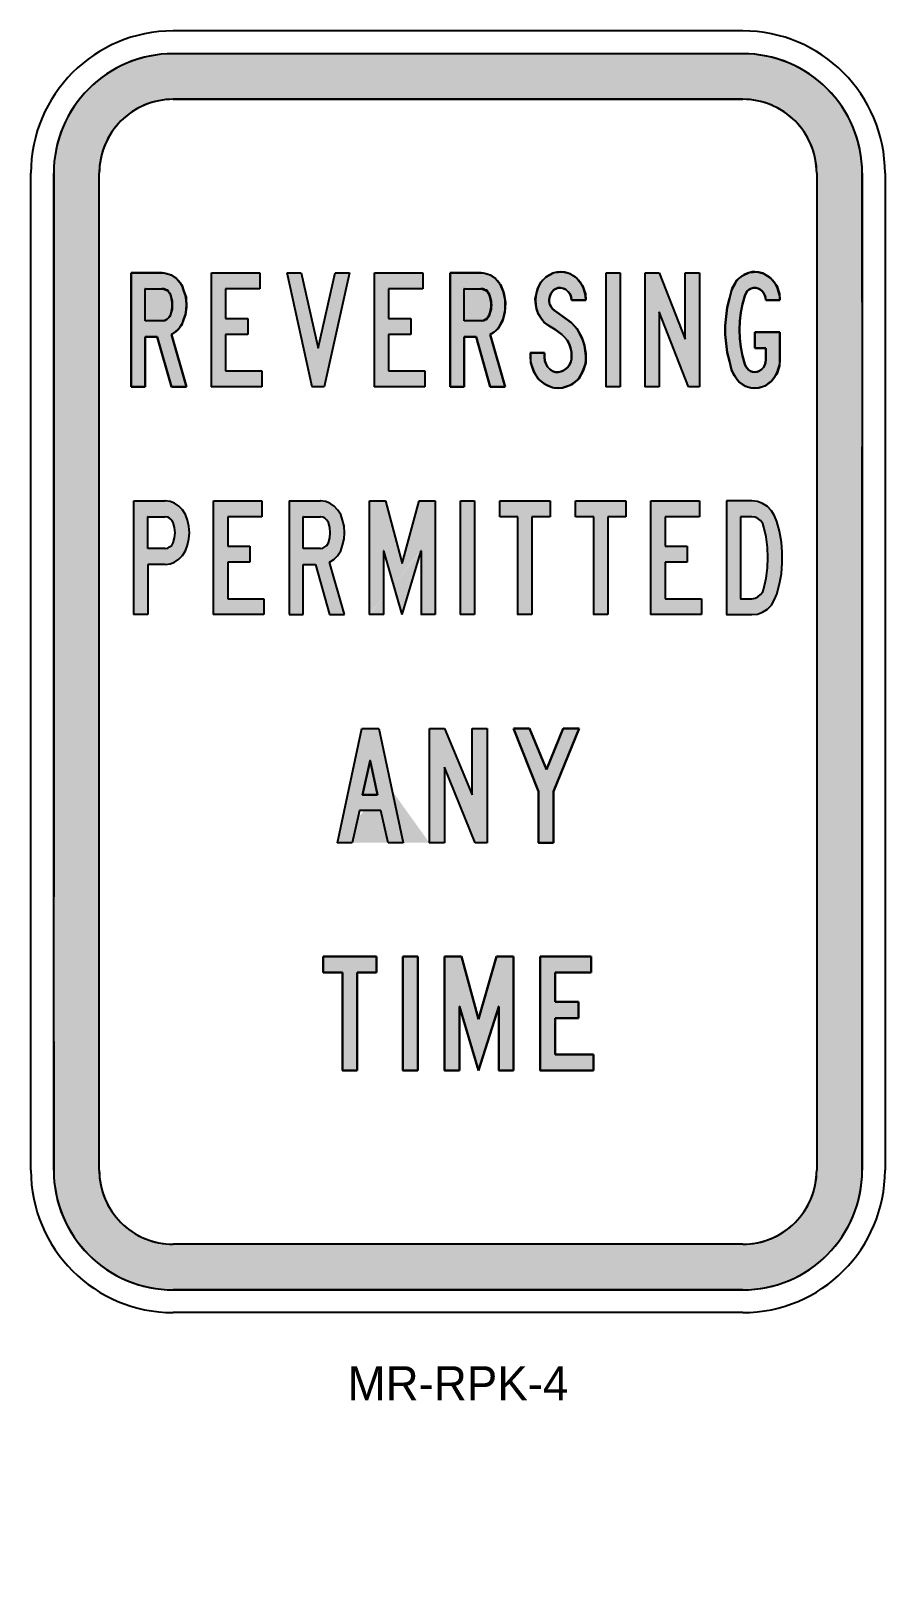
# Model space of a CAD drawing. Extents: x 215 to 290, y 119 to 255.
import ezdxf

# ---------------------------------------------------------------- set-up
doc = ezdxf.new("R2010")
doc.units = 0
doc.header["$MEASUREMENT"] = 0
doc.linetypes.add('CENTERX2', pattern=[101.6, 63.5, -12.7, 12.7, -12.7])
doc.layers.get('0').update_dxf_attribs({"linetype": 'CONTINUOUS'})
doc.layers.get('DEFPOINTS').update_dxf_attribs({"linetype": 'CONTINUOUS'})
doc.layers.add('L35', color=3, linetype='CONTINUOUS')
doc.layers.add('T25', color=1, linetype='CONTINUOUS')

msp = doc.modelspace()

# ---------------------------------------------------------------- texts
at = {"color": 1, "linetype": 'BYBLOCK', "insert": (252.98, 136.17), "char_height": 3, "attachment_point": 5}
msp.add_mtext('MR-RPK-4', dxfattribs=at)

# ---------------------------------------------------------------- hatches: boundary and pattern name
at = {"layer": 'T25', "linetype": 'CENTERX2'}
h = msp.add_hatch(color=256, dxfattribs=at)
h.paths.add_polyline_path([(217.48, 154.87, 0.414214), (227.98, 144.37), (277.98, 144.37, 0.414214), (288.48, 154.87), (288.48, 242.37, 0.414214), (277.98, 252.87), (227.98, 252.87, 0.414214), (217.48, 242.37)])
h.paths.add_polyline_path([(221.48, 242.37, -0.414214), (227.98, 248.87), (277.98, 248.87, -0.414214), (284.48, 242.37), (284.48, 154.87, -0.414214), (277.98, 148.37), (227.98, 148.37, -0.414214), (221.48, 154.87)], flags=16)
h.paths.add_polyline_path([(224.28, 233.63), (226.98, 233.63), (227.16, 233.63), (227.8, 233.46), (228.27, 233.13), (228.72, 232.59), (228.92, 232.04), (229.1, 231.49), (229.14, 230.61), (229.05, 229.99), (228.92, 229.6), (228.7, 229.02), (228.27, 228.51), (227.81, 228.21), (229.13, 223.63), (227.81, 223.63), (226.57, 228.03), (225.51, 228.03), (225.51, 223.63), (224.28, 223.63)], flags=0)
h.paths.add_polyline_path([(224.28, 233.63), (227.16, 233.63), (227.8, 233.46), (228.27, 233.13), (228.72, 232.59), (228.92, 232.04), (229.1, 231.49), (229.14, 230.61), (229.05, 229.99), (228.92, 229.6), (228.7, 229.02), (228.27, 228.51), (227.81, 228.21), (229.13, 223.63), (227.81, 223.63), (226.57, 228.03), (225.51, 228.03), (225.51, 223.63), (224.28, 223.63)], flags=0)
h.paths.add_polyline_path([(225.51, 229.41), (225.51, 232.22), (227.27, 232.22), (227.69, 231.86), (227.89, 231.16), (227.89, 230.46), (227.69, 229.81), (227.36, 229.48), (227, 229.41)], flags=0)
h.paths.add_polyline_path([(227.23, 232.18), (227.48, 232.14), (227.55, 232.02), (227.23, 232.18), (227, 232.22), (227.15, 232.22)], flags=0)
h.paths.add_polyline_path([(231.34, 233.63), (235.58, 233.63), (235.58, 232.22), (232.58, 232.22), (232.58, 229.62), (234.52, 229.62), (234.52, 228.21), (232.58, 228.21), (232.58, 225.03), (235.76, 225.03), (235.76, 223.63), (231.34, 223.63)], flags=0)
h.paths.add_polyline_path([(237.98, 233.63), (239.2, 233.63), (240.7, 227.02), (242.21, 233.63), (243.45, 233.63), (241.24, 223.63), (240.17, 223.63)], flags=0)
h.paths.add_polyline_path([(245.64, 233.63), (249.9, 233.63), (249.9, 232.22), (246.88, 232.22), (246.88, 229.62), (248.83, 229.62), (248.83, 228.21), (246.88, 228.21), (246.88, 225.03), (250.06, 225.03), (250.06, 223.63), (245.64, 223.63)], flags=0)
h.paths.add_polyline_path([(252.28, 233.63), (255, 233.63), (255.19, 233.63), (255.81, 233.45), (256.27, 233.13), (256.7, 232.61), (257.02, 231.87), (257.14, 231.02), (257.1, 230.18), (256.91, 229.45), (256.51, 228.75), (256.1, 228.4), (255.81, 228.21), (257.13, 223.63), (255.81, 223.63), (254.57, 228.03), (253.52, 228.03), (253.52, 223.63), (252.28, 223.63)], flags=0)
h.paths.add_polyline_path([(252.28, 233.63), (255.19, 233.63), (255.81, 233.45), (256.27, 233.13), (256.7, 232.61), (257.02, 231.87), (257.14, 231.02), (257.1, 230.18), (256.91, 229.45), (256.51, 228.75), (256.1, 228.4), (255.81, 228.21), (257.13, 223.63), (255.81, 223.63), (254.57, 228.03), (253.52, 228.03), (253.52, 223.63), (252.28, 223.63)], flags=0)
h.paths.add_polyline_path([(253.52, 229.41), (253.52, 232.22), (255.27, 232.22), (255.69, 231.86), (255.89, 231.16), (255.89, 230.46), (255.69, 229.81), (255.29, 229.41)], flags=0)
h.paths.add_polyline_path([(255.53, 229.6), (255.79, 230.04), (255.92, 230.82), (255.79, 231.62), (255.55, 232.02), (255.23, 232.18), (255.02, 232.22), (255.15, 232.22), (255.23, 232.18), (255.48, 232.13), (255.79, 231.62), (255.92, 230.82), (255.79, 230.04)], flags=0)
h.paths.add_polyline_path([(259.34, 226.62), (260.58, 226.62), (260.58, 226.23), (260.6, 225.92), (260.71, 225.63), (260.85, 225.38), (261.06, 225.18), (261.29, 225.01), (261.55, 224.93), (261.82, 224.93), (262.05, 224.97), (262.26, 225.05), (262.46, 225.2), (262.63, 225.36), (262.77, 225.57), (262.88, 225.82), (262.94, 226.06), (262.96, 226.33), (262.94, 226.68), (262.86, 227.06), (262.73, 227.41), (262.57, 227.72), (262.34, 227.99), (262.09, 228.21), (261.51, 228.65), (260.93, 229.02), (260.53, 229.31), (260.05, 229.98), (259.88, 230.47), (259.82, 230.84), (259.77, 231.35), (259.95, 232.24), (260.27, 232.81), (260.69, 233.26), (261, 233.44), (261.44, 233.68), (262.2, 233.72), (262.79, 233.58), (263.41, 233.18), (263.92, 232.53), (264.17, 231.78), (264.2, 231.23), (262.96, 231.23), (262.92, 231.5), (262.82, 231.75), (262.67, 231.97), (262.46, 232.16), (262.24, 232.26), (261.99, 232.33), (261.78, 232.31), (261.58, 232.24), (261.39, 232.14), (261.24, 231.97), (261.12, 231.79), (261.04, 231.56), (261, 231.31), (261, 231.09), (261.06, 230.86), (261.16, 230.65), (261.29, 230.47), (261.47, 230.32), (262.61, 229.52), (262.96, 229.25), (263.41, 228.74), (263.85, 227.97), (264.08, 227.26), (264.2, 226.55), (264.2, 225.73), (263.97, 225.04), (263.58, 224.34), (262.95, 223.82), (262.51, 223.65), (262.06, 223.51), (261.28, 223.55), (260.6, 223.85), (260.06, 224.31), (259.64, 224.95), (259.37, 225.75), (259.34, 226.33)], flags=0)
h.paths.add_polyline_path([(244.54, 193.63), (246.02, 193.63), (248.17, 183.62), (246.86, 183.62), (246.22, 186.44), (244.34, 186.44), (243.7, 183.62), (242.39, 183.62)], flags=0)
h.paths.add_polyline_path([(245.28, 190.84), (245.92, 187.82), (245.89, 187.82), (244.61, 187.82)], flags=0)
h.paths.add_polyline_path([(250.49, 193.63), (251.8, 193.63), (254.22, 187.82), (254.22, 193.63), (255.53, 193.63), (255.53, 183.62), (254.49, 183.62), (251.8, 190.24), (251.8, 183.62), (250.49, 183.62)], flags=0)
h.paths.add_polyline_path([(265.98, 233.63), (267.22, 233.63), (267.22, 223.63), (265.98, 223.63)], flags=0)
h.paths.add_polyline_path([(269.41, 233.63), (270.65, 233.63), (272.94, 227.82), (272.94, 233.63), (274.18, 233.63), (274.18, 223.63), (273.21, 223.63), (270.65, 230.22), (270.65, 223.63), (269.41, 223.63)], flags=0)
h.paths.add_polyline_path([(257.85, 193.63), (259.26, 193.63), (260.74, 190.04), (262.21, 193.63), (263.63, 193.63), (261.37, 188.12), (261.37, 183.62), (260.06, 183.62), (260.06, 188.12)], flags=0)
h.paths.add_polyline_path([(278.73, 233.69), (278.81, 233.71), (279.04, 233.71)], flags=0)
h.paths.add_polyline_path([(276.45, 228.23), (276.45, 229.02), (276.52, 229.8), (276.62, 230.59), (276.81, 231.38), (277.06, 232.29), (277.48, 232.99), (277.98, 233.41), (278.55, 233.68), (279.24, 233.72), (279.82, 233.59), (280.46, 233.18), (280.97, 232.53), (281.22, 231.78), (281.25, 231.23), (280.01, 231.23), (279.99, 231.46), (279.93, 231.66), (279.82, 231.87), (279.7, 232.04), (279.53, 232.18), (279.33, 232.26), (279.14, 232.33), (278.93, 232.33), (278.73, 232.26), (278.54, 232.16), (278.38, 232.02), (278.25, 231.83), (278.17, 231.62), (277.96, 230.9), (277.82, 230.14), (277.74, 229.39), (277.71, 228.63), (277.74, 227.86), (277.82, 227.1), (277.96, 226.35), (278.17, 225.63), (278.25, 225.42), (278.36, 225.26), (278.5, 225.11), (278.67, 225.01), (278.85, 224.95), (279.04, 224.93), (279.26, 224.95), (279.47, 225.03), (279.66, 225.18), (279.8, 225.34), (279.93, 225.55), (279.99, 225.78), (280.01, 226.02), (280.01, 227.02), (279.04, 227.02), (279.04, 228.42), (281.25, 228.42), (281.25, 226.02), (281.22, 225.48), (280.97, 224.75), (280.52, 224.13), (279.92, 223.7), (279.27, 223.51), (279.04, 223.52), (278.81, 223.52), (278.24, 223.67), (277.65, 224.07), (277.23, 224.63), (277.01, 225.11), (276.81, 225.88), (276.62, 226.64), (276.52, 227.43)], flags=0)
h.paths.add_polyline_path([(241.15, 173.64), (245.82, 173.64), (245.82, 172.23), (244.14, 172.23), (244.14, 163.63), (242.83, 163.63), (242.83, 172.23), (241.15, 172.23)], flags=0)
h.paths.add_polyline_path([(248.14, 173.64), (249.45, 173.64), (249.45, 163.63), (248.14, 163.63)], flags=0)
h.paths.add_polyline_path([(251.8, 173.64), (253.28, 173.64), (254.79, 168.13), (256.37, 173.64), (257.85, 173.64), (257.85, 163.63), (256.57, 163.63), (256.57, 169.24), (254.79, 163.63), (253.11, 169.24), (253.11, 163.63), (251.8, 163.63)], flags=0)
h.paths.add_polyline_path([(260.2, 173.64), (264.67, 173.64), (264.67, 172.23), (261.51, 172.23), (261.51, 169.64), (263.56, 169.64), (263.56, 168.23), (261.51, 168.23), (261.51, 165.04), (264.87, 165.04), (264.87, 163.63), (260.2, 163.63)], flags=0)
h = msp.add_hatch(color=256, dxfattribs=at)
edge = h.paths.add_edge_path(flags=16)
edge.add_arc((227.98, 242.37), 6.5, 90, 180, ccw=False)
edge.add_line((227.98, 248.87), (277.98, 248.87))
edge.add_arc((277.98, 242.37), 6.5, 0, 90, ccw=False)
edge.add_line((284.48, 242.37), (284.48, 154.87))
edge.add_arc((277.98, 154.87), 6.5, -90, 0, ccw=False)
edge.add_line((277.98, 148.37), (227.98, 148.37))
edge.add_arc((227.98, 154.87), 6.5, 180, 270, ccw=False)
edge.add_line((221.48, 154.87), (221.48, 242.37))
edge = h.paths.add_edge_path()
edge.add_arc((277.98, 242.37), 10.5, 360, 450)
edge.add_line((277.98, 252.87), (227.98, 252.87))
edge.add_arc((227.98, 242.37), 10.5, 90, 180)
edge.add_line((217.48, 242.37), (217.48, 154.87))
edge.add_arc((227.98, 154.87), 10.5, 180, 270)
edge.add_line((227.98, 144.37), (277.98, 144.37))
edge.add_arc((277.98, 154.87), 10.5, 270, 360)
edge.add_line((288.48, 154.87), (288.48, 242.37))
h = msp.add_hatch(color=256, dxfattribs=at)
h.paths.add_polyline_path([(227.81, 228.21), (228.1, 228.4), (228.37, 228.63), (228.59, 228.9), (228.78, 229.23), (228.92, 229.6), (229.05, 229.99), (229.11, 230.4), (229.13, 230.82), (229.11, 231.23), (229.05, 231.64), (228.92, 232.04), (228.78, 232.43), (228.61, 232.72), (228.41, 232.97), (228.18, 233.19), (227.91, 233.38), (227.62, 233.5), (227.31, 233.59), (227, 233.63), (226.98, 233.63), (224.28, 233.63), (224.28, 223.63), (225.51, 223.63), (225.51, 228.03), (226.57, 228.03), (227.81, 223.63), (229.13, 223.63)])
h.paths.add_polyline_path([(227, 229.41), (225.51, 229.41), (225.51, 232.22), (227, 232.22), (227.23, 232.18), (227.44, 232.08), (227.6, 231.93), (227.73, 231.73), (227.83, 231.38), (227.89, 231), (227.89, 230.63), (227.83, 230.26), (227.73, 229.93), (227.6, 229.72), (227.44, 229.56), (227.23, 229.45)], flags=16)
h = msp.add_hatch(color=256, dxfattribs=at)
h.paths.add_polyline_path([(250.06, 223.63), (245.64, 223.63), (245.64, 233.63), (249.9, 233.63), (249.9, 232.22), (246.88, 232.22), (246.88, 229.62), (248.83, 229.62), (248.83, 228.21), (246.88, 228.21), (246.88, 225.03), (250.06, 225.03)])
h.paths.add_polyline_path([(241.24, 223.63), (240.17, 223.63), (237.98, 233.63), (239.2, 233.63), (240.7, 227.02), (242.21, 233.63), (243.45, 233.63)])
h.paths.add_polyline_path([(235.76, 223.63), (231.34, 223.63), (231.34, 233.63), (235.58, 233.63), (235.58, 232.22), (232.58, 232.22), (232.58, 229.62), (234.52, 229.62), (234.52, 228.21), (232.58, 228.21), (232.58, 225.03), (235.76, 225.03)])
h.paths.add_polyline_path([(270.65, 223.63), (269.41, 223.63), (269.41, 233.63), (270.65, 233.63), (272.94, 227.82), (272.94, 233.63), (274.18, 233.63), (274.18, 223.63), (273.21, 223.63), (270.65, 230.22)])
h.paths.add_polyline_path([(267.22, 223.63), (265.98, 223.63), (265.98, 233.63), (267.22, 233.63)])
edge = h.paths.add_edge_path()
edge.add_line((245.64, 223.63), (245.62, 223.63))
edge.add_line((240.17, 223.63), (240.15, 223.63))
edge.add_line((231.34, 223.63), (231.32, 223.63))
edge.add_line((269.41, 223.63), (269.39, 223.63))
edge.add_line((265.98, 223.63), (265.96, 223.63))
h = msp.add_hatch(color=256, dxfattribs=at)
h.paths.add_polyline_path([(256.37, 228.63), (256.6, 228.9), (256.78, 229.23), (256.95, 229.6), (257.05, 229.99), (257.11, 230.4), (257.13, 230.82), (257.11, 231.23), (257.05, 231.64), (256.95, 232.04), (256.78, 232.43), (256.62, 232.72), (256.41, 232.97), (256.18, 233.19), (255.91, 233.38), (255.62, 233.5), (255.33, 233.59), (255.02, 233.63), (255, 233.63), (252.28, 233.63), (252.28, 223.63), (253.52, 223.63), (253.52, 228.03), (254.57, 228.03), (255.81, 223.63), (257.13, 223.63), (255.81, 228.21), (256.1, 228.4)])
h.paths.add_polyline_path([(255.23, 229.45), (255.02, 229.41), (253.52, 229.41), (253.52, 232.22), (255.02, 232.22), (255.23, 232.18), (255.44, 232.08), (255.6, 231.93), (255.73, 231.73), (255.83, 231.38), (255.89, 231), (255.89, 230.63), (255.83, 230.26), (255.73, 229.93), (255.6, 229.72), (255.44, 229.56)], flags=16)
for points in [[(261.47, 230.32), (261.29, 230.47), (261.16, 230.65), (261.06, 230.86), (261, 231.09), (261, 231.31), (261.04, 231.56), (261.12, 231.79), (261.24, 231.97), (261.39, 232.14), (261.58, 232.24), (261.78, 232.31), (261.99, 232.33), (262.24, 232.26), (262.46, 232.16), (262.67, 231.97), (262.82, 231.75), (262.92, 231.5), (262.96, 231.23), (264.2, 231.23), (264.18, 231.6), (264.1, 232), (263.97, 232.37), (263.79, 232.7), (263.56, 232.99), (263.29, 233.26), (263, 233.44), (262.67, 233.61), (262.34, 233.69), (261.99, 233.71), (261.66, 233.69), (261.31, 233.61), (261, 233.44), (260.69, 233.26), (260.44, 232.99), (260.21, 232.7), (260.03, 232.37), (259.9, 232), (259.82, 231.6), (259.78, 231.23), (259.82, 230.84), (259.88, 230.47), (260, 230.11), (260.19, 229.78), (260.4, 229.49), (260.65, 229.23), (260.93, 229.02), (261.51, 228.65), (262.09, 228.21), (262.34, 227.99), (262.57, 227.72), (262.73, 227.41), (262.86, 227.06), (262.94, 226.68), (262.96, 226.33), (262.94, 226.06), (262.88, 225.82), (262.77, 225.57), (262.63, 225.36), (262.46, 225.2), (262.26, 225.05), (262.05, 224.97), (261.82, 224.93), (261.8, 224.93), (261.55, 224.93), (261.29, 225.01), (261.06, 225.18), (260.85, 225.38), (260.71, 225.63), (260.6, 225.92), (260.58, 226.23), (260.58, 226.62), (259.34, 226.62), (259.34, 226.33), (259.36, 225.92), (259.45, 225.53), (259.57, 225.16), (259.74, 224.8), (259.94, 224.49), (260.19, 224.2), (260.48, 223.96), (260.79, 223.77), (261.12, 223.63), (261.47, 223.54), (261.82, 223.52), (262.17, 223.54), (262.51, 223.65), (262.84, 223.77), (263.15, 223.98), (263.41, 224.2), (263.66, 224.49), (263.85, 224.82), (264.01, 225.18), (264.14, 225.55), (264.2, 225.92), (264.2, 226.33), (264.16, 226.79), (264.08, 227.26), (263.93, 227.72), (263.75, 228.15), (263.52, 228.54), (263.25, 228.92), (262.96, 229.25), (262.61, 229.52)], [(277.71, 228.63), (277.74, 229.39), (277.82, 230.14), (277.96, 230.9), (278.17, 231.62), (278.25, 231.83), (278.38, 232.02), (278.54, 232.16), (278.73, 232.26), (278.93, 232.33), (279.14, 232.33), (279.33, 232.26), (279.53, 232.18), (279.7, 232.04), (279.82, 231.87), (279.93, 231.66), (279.99, 231.46), (280.01, 231.23), (281.25, 231.23), (281.23, 231.6), (281.14, 232), (281.02, 232.37), (280.84, 232.7), (280.61, 232.99), (280.34, 233.26), (280.05, 233.44), (279.74, 233.61), (279.39, 233.69), (279.04, 233.71), (278.73, 233.69), (278.4, 233.61), (278.09, 233.46), (277.82, 233.28), (277.55, 233.05), (277.34, 232.76), (277.16, 232.45), (277.01, 232.12), (276.81, 231.38), (276.62, 230.59), (276.52, 229.8), (276.45, 229.02), (276.45, 228.23), (276.52, 227.43), (276.62, 226.64), (276.81, 225.88), (277.01, 225.11), (277.16, 224.78), (277.34, 224.47), (277.55, 224.2), (277.82, 223.96), (278.09, 223.77), (278.4, 223.63), (278.73, 223.54), (279.04, 223.52), (279.39, 223.54), (279.74, 223.65), (280.05, 223.79), (280.34, 224), (280.61, 224.25), (280.84, 224.56), (281.02, 224.89), (281.14, 225.26), (281.23, 225.63), (281.25, 226.02), (281.25, 228.42), (279.04, 228.42), (279.04, 227.02), (280.01, 227.02), (280.01, 226.02), (279.99, 225.78), (279.93, 225.55), (279.8, 225.34), (279.66, 225.18), (279.47, 225.03), (279.26, 224.95), (279.04, 224.93), (278.85, 224.95), (278.67, 225.01), (278.5, 225.11), (278.36, 225.26), (278.25, 225.42), (278.17, 225.63), (277.96, 226.35), (277.82, 227.1), (277.74, 227.86)]]:
    msp.add_hatch(color=256, dxfattribs=at).paths.add_polyline_path(points)
h = msp.add_hatch(color=256, dxfattribs=at)
h.paths.add_polyline_path([(225.75, 208.03), (227.26, 208.03), (227.7, 208.1), (228.1, 208.24), (228.47, 208.5), (228.8, 208.84), (229.04, 209.24), (229.24, 209.74), (229.34, 210.28), (229.4, 210.82), (229.34, 211.39), (229.24, 211.92), (229.04, 212.42), (228.8, 212.83), (228.47, 213.16), (228.1, 213.43), (227.7, 213.56), (227.26, 213.63), (227.23, 213.63), (224.51, 213.63), (224.51, 203.64), (225.75, 203.64)])
h.paths.add_polyline_path([(225.75, 209.44), (225.75, 212.22), (227.26, 212.22), (227.49, 212.19), (227.66, 212.09), (227.86, 211.92), (227.96, 211.72), (228.1, 211.29), (228.16, 210.82), (228.1, 210.38), (227.96, 209.94), (227.86, 209.71), (227.66, 209.58), (227.49, 209.48), (227.26, 209.44)], flags=16)
h = msp.add_hatch(color=256, dxfattribs=at)
h.paths.add_polyline_path([(235.94, 203.64), (231.52, 203.64), (231.52, 213.63), (235.77, 213.63), (235.77, 212.22), (232.76, 212.22), (232.76, 209.64), (234.7, 209.64), (234.7, 208.24), (232.76, 208.24), (232.76, 205.02), (235.94, 205.02)])
edge = h.paths.add_edge_path()
edge.add_line((231.52, 203.64), (231.48, 203.64))
h = msp.add_hatch(color=256, dxfattribs=at)
h.paths.add_polyline_path([(242.41, 208.81), (242.68, 209.24), (242.84, 209.74), (242.98, 210.28), (243.01, 210.82), (242.98, 211.39), (242.84, 211.92), (242.68, 212.42), (242.41, 212.83), (242.11, 213.16), (241.74, 213.43), (241.34, 213.56), (240.9, 213.63), (240.87, 213.63), (238.15, 213.63), (238.15, 203.64), (239.39, 203.64), (239.39, 208.03), (240.46, 208.03), (241.7, 203.64), (243.01, 203.64), (241.7, 208.24), (242.07, 208.47)])
h.paths.add_polyline_path([(239.39, 209.44), (239.39, 212.22), (240.9, 212.22), (241.1, 212.19), (241.3, 212.09), (241.47, 211.92), (241.6, 211.72), (241.74, 211.29), (241.77, 210.82), (241.74, 210.38), (241.6, 209.94), (241.47, 209.71), (241.3, 209.58), (241.1, 209.48), (240.9, 209.44)], flags=16)
h = msp.add_hatch(color=256, dxfattribs=at)
h.paths.add_polyline_path([(246.46, 203.64), (245.22, 203.64), (245.22, 213.63), (246.63, 213.63), (248.07, 208.13), (249.58, 213.63), (250.99, 213.63), (250.99, 203.64), (249.75, 203.64), (249.75, 209.24), (248.07, 203.64), (246.46, 209.24)])
edge = h.paths.add_edge_path(flags=17)
edge.add_line((246.46, 209.24), (246.43, 209.24))
edge.add_line((246.46, 209.24), (246.43, 209.24))
edge = h.paths.add_edge_path(flags=17)
edge.add_line((249.75, 203.64), (249.71, 203.64))
edge.add_line((249.75, 203.64), (249.71, 203.64))
edge = h.paths.add_edge_path()
edge.add_line((245.22, 203.64), (245.19, 203.64))
edge.add_line((249.75, 209.24), (249.71, 209.24))
h = msp.add_hatch(color=256, dxfattribs=at)
h.paths.add_polyline_path([(254.44, 203.64), (253.2, 203.64), (253.2, 213.63), (254.44, 213.63)])
edge = h.paths.add_edge_path()
edge.add_line((253.2, 203.64), (253.17, 203.64))
h = msp.add_hatch(color=256, dxfattribs=at)
h.paths.add_polyline_path([(259.47, 203.64), (258.23, 203.64), (258.23, 212.22), (256.65, 212.22), (256.65, 213.63), (261.08, 213.63), (261.08, 212.22), (259.47, 212.22)])
edge = h.paths.add_edge_path(flags=16)
edge.add_line((258.23, 203.64), (258.19, 203.64))
h = msp.add_hatch(color=256, dxfattribs=at)
h.paths.add_polyline_path([(266.14, 203.64), (264.9, 203.64), (264.9, 212.22), (263.29, 212.22), (263.29, 213.63), (267.71, 213.63), (267.71, 212.22), (266.14, 212.22)])
edge = h.paths.add_edge_path(flags=16)
edge.add_line((264.9, 203.64), (264.86, 203.64))
h = msp.add_hatch(color=256, dxfattribs=at)
h.paths.add_polyline_path([(274.35, 203.64), (269.92, 203.64), (269.92, 213.63), (274.18, 213.63), (274.18, 212.22), (271.16, 212.22), (271.16, 209.64), (273.11, 209.64), (273.11, 208.24), (271.16, 208.24), (271.16, 205.02), (274.35, 205.02)])
edge = h.paths.add_edge_path()
edge.add_line((269.92, 203.64), (269.89, 203.64))
h = msp.add_hatch(color=256, dxfattribs=at)
h.paths.add_polyline_path([(281.45, 209.11), (281.39, 210.01), (281.22, 210.95), (280.98, 211.82), (280.78, 212.32), (280.51, 212.76), (280.15, 213.13), (279.71, 213.4), (279.27, 213.56), (278.77, 213.63), (276.56, 213.63), (276.56, 203.64), (278.77, 203.64), (279.27, 203.68), (279.71, 203.84), (280.15, 204.11), (280.51, 204.48), (280.78, 204.95), (280.98, 205.42), (281.22, 206.33), (281.39, 207.23), (281.45, 208.17)])
h.paths.add_polyline_path([(277.8, 212.22), (278.77, 212.22), (279.07, 212.19), (279.31, 212.06), (279.54, 211.89), (279.74, 211.62), (279.84, 211.32), (280.04, 210.45), (280.15, 209.54), (280.18, 208.64), (280.15, 207.73), (280.04, 206.83), (279.84, 205.92), (279.74, 205.65), (279.54, 205.39), (279.31, 205.19), (279.07, 205.08), (278.77, 205.02), (277.8, 205.02)], flags=16)
h = msp.add_hatch(color=256, dxfattribs=at)
h.paths.add_polyline_path([(260.06, 188.12), (260.06, 183.62), (261.37, 183.62), (261.37, 188.12), (263.63, 193.63), (262.21, 193.63), (260.74, 190.04), (259.26, 193.63), (257.85, 193.63)])
h.paths.add_polyline_path([(251.8, 183.62), (250.49, 183.62), (250.49, 193.63), (251.8, 193.63), (254.22, 187.82), (254.22, 193.63), (255.53, 193.63), (255.53, 183.62), (254.49, 183.62), (251.8, 190.24)])
h.paths.add_polyline_path([(245.92, 187.82), (245.28, 190.84), (244.61, 187.82)], flags=16)
h.paths.add_polyline_path([(243.7, 183.62), (242.39, 183.62), (244.54, 193.63), (246.02, 193.63), (248.17, 183.62), (246.86, 183.62), (246.22, 186.44), (244.34, 186.44)])
edge = h.paths.add_edge_path()
edge.add_line((260.06, 183.62), (260.03, 183.62))
edge.add_line((250.49, 183.62), (250.46, 183.62))
edge.add_line((245.28, 190.84), (245.25, 190.84))
edge.add_line((244.61, 187.82), (244.58, 187.82))
edge.add_line((245.92, 187.82), (245.89, 187.82))
edge.add_line((242.39, 183.62), (242.36, 183.62))
h.paths.add_polyline_path([(250.58, 123.49), (255.38, 123.49), (255.38, 118.99), (250.58, 118.99)], flags=9)
h = msp.add_hatch(color=256, dxfattribs=at)
h.paths.add_polyline_path([(244.14, 172.23), (245.82, 172.23), (245.82, 173.64), (241.15, 173.64), (241.15, 172.23), (242.83, 172.23), (242.83, 163.63), (244.14, 163.63)])
h.paths.add_polyline_path([(249.45, 173.64), (248.14, 173.64), (248.14, 163.63), (249.45, 163.63)])
h.paths.add_polyline_path([(256.57, 169.24), (256.57, 163.63), (257.85, 163.63), (257.85, 173.64), (256.37, 173.64), (254.79, 168.13), (253.28, 173.64), (251.8, 173.64), (251.8, 163.63), (253.11, 163.63), (253.11, 169.24), (254.79, 163.63)])
h.paths.add_polyline_path([(263.56, 169.64), (261.51, 169.64), (261.51, 172.23), (264.67, 172.23), (264.67, 173.64), (260.2, 173.64), (260.2, 163.63), (264.87, 163.63), (264.87, 165.04), (261.51, 165.04), (261.51, 168.23), (263.56, 168.23)])

# ---------------------------------------------------------------- linework, layer by layer
at = {"color": 1}
for p, q in [((224.28, 233.63), (224.28, 223.63)), ((224.28, 233.63), (227, 233.63)), ((227, 233.63), (226.98, 233.63)), ((227, 233.63), (226.98, 233.63)), ((227.31, 233.59), (227, 233.63)), ((227.62, 233.5), (227.31, 233.59)), ((227.91, 233.38), (227.62, 233.5)), ((228.18, 233.19), (227.91, 233.38)), ((228.41, 232.97), (228.18, 233.19)), ((228.61, 232.72), (228.41, 232.97)), ((228.78, 232.43), (228.61, 232.72)), ((228.78, 232.43), (228.76, 232.43)), ((228.92, 232.04), (228.78, 232.43)), ((231.34, 223.63), (231.34, 233.63)), ((231.34, 233.63), (235.58, 233.63)), ((235.58, 233.63), (235.58, 232.22)), ((240.17, 223.63), (237.98, 233.63)), ((237.98, 233.63), (239.2, 233.63)), ((239.2, 233.63), (240.7, 227.02)), ((240.7, 227.02), (242.21, 233.63)), ((243.45, 233.63), (241.24, 223.63)), ((242.21, 233.63), (243.45, 233.63)), ((245.64, 223.63), (245.64, 233.63)), ((245.64, 233.63), (249.9, 233.63)), ((249.9, 233.63), (249.9, 232.22)), ((252.28, 233.63), (252.28, 223.63)), ((252.28, 233.63), (255.02, 233.63)), ((255.02, 233.63), (255, 233.63)), ((255.02, 233.63), (255, 233.63)), ((255.33, 233.59), (255.02, 233.63)), ((255.62, 233.5), (255.33, 233.59)), ((255.91, 233.38), (255.62, 233.5)), ((256.18, 233.19), (255.91, 233.38)), ((256.41, 232.97), (256.18, 233.19)), ((256.62, 232.72), (256.41, 232.97)), ((256.78, 232.43), (256.62, 232.72)), ((256.78, 232.43), (256.76, 232.43)), ((256.95, 232.04), (256.78, 232.43)), ((260.03, 232.37), (259.9, 232)), ((260.21, 232.7), (260.03, 232.37)), ((260.44, 232.99), (260.21, 232.7)), ((260.69, 233.26), (260.44, 232.99)), ((261, 233.44), (260.69, 233.26)), ((261.31, 233.61), (261, 233.44)), ((261.66, 233.69), (261.31, 233.61)), ((261.99, 233.71), (261.66, 233.69)), ((262.34, 233.69), (261.99, 233.71)), ((262.67, 233.61), (262.34, 233.69)), ((263, 233.44), (262.67, 233.61)), ((263.29, 233.26), (263, 233.44)), ((263.56, 232.99), (263.29, 233.26)), ((263.79, 232.7), (263.56, 232.99)), ((263.97, 232.37), (263.79, 232.7)), ((264.1, 232), (263.97, 232.37)), ((265.98, 223.63), (265.98, 233.63)), ((265.98, 233.63), (267.22, 233.63)), ((267.22, 233.63), (267.22, 223.63)), ((269.41, 223.63), (269.41, 233.63)), ((269.41, 233.63), (270.65, 233.63)), ((270.65, 233.63), (272.94, 227.82)), ((272.94, 227.82), (272.94, 233.63)), ((272.94, 233.63), (274.18, 233.63)), ((274.18, 233.63), (274.18, 223.63)), ((277.16, 232.45), (277.01, 232.12)), ((277.34, 232.76), (277.16, 232.45)), ((277.55, 233.05), (277.34, 232.76)), ((277.82, 233.28), (277.55, 233.05)), ((278.09, 233.46), (277.82, 233.28)), ((278.4, 233.61), (278.09, 233.46)), ((278.73, 233.69), (278.4, 233.61)), ((279.04, 233.71), (278.73, 233.69)), ((279.04, 233.71), (279.02, 233.71)), ((279.39, 233.69), (279.04, 233.71)), ((279.74, 233.61), (279.39, 233.69)), ((280.05, 233.44), (279.74, 233.61)), ((280.34, 233.26), (280.05, 233.44)), ((280.61, 232.99), (280.34, 233.26)), ((280.84, 232.7), (280.61, 232.99)), ((281.02, 232.37), (280.84, 232.7)), ((281.14, 232), (281.02, 232.37)), ((225.51, 232.22), (225.49, 232.22)), ((225.51, 232.22), (227, 232.22)), ((225.51, 229.41), (225.51, 232.22)), ((227, 232.22), (226.98, 232.22)), ((227, 232.22), (226.98, 232.22)), ((227.23, 232.18), (227, 232.22)), ((227.44, 232.08), (227.23, 232.18)), ((227.6, 231.93), (227.44, 232.08)), ((227.73, 231.73), (227.6, 231.93)), ((227.73, 231.73), (227.71, 231.73)), ((227.83, 231.38), (227.73, 231.73)), ((227.89, 231), (227.83, 231.38)), ((227.89, 230.63), (227.89, 231)), ((229.05, 231.64), (228.92, 232.04)), ((229.11, 231.23), (229.05, 231.64)), ((229.13, 230.82), (229.11, 231.23)), ((235.58, 232.22), (232.58, 232.22)), ((232.58, 232.22), (232.58, 229.62)), ((249.9, 232.22), (246.88, 232.22)), ((246.88, 232.22), (246.88, 229.62)), ((253.52, 232.22), (253.5, 232.22)), ((253.52, 232.22), (255.02, 232.22)), ((253.52, 229.41), (253.52, 232.22)), ((255.02, 232.22), (255, 232.22)), ((255.02, 232.22), (255, 232.22)), ((255.23, 232.18), (255.02, 232.22)), ((255.44, 232.08), (255.23, 232.18)), ((255.6, 231.93), (255.44, 232.08)), ((255.73, 231.73), (255.6, 231.93)), ((255.73, 231.73), (255.71, 231.73)), ((255.83, 231.38), (255.73, 231.73)), ((255.89, 231), (255.83, 231.38)), ((255.89, 230.63), (255.89, 231)), ((257.05, 231.64), (256.95, 232.04)), ((257.11, 231.23), (257.05, 231.64)), ((257.13, 230.82), (257.11, 231.23)), ((259.82, 231.6), (259.78, 231.23)), ((259.78, 231.23), (259.82, 230.84)), ((259.9, 232), (259.82, 231.6)), ((261.04, 231.56), (261, 231.31)), ((261, 231.31), (261, 231.09)), ((261, 231.09), (261.06, 230.86)), ((261.12, 231.79), (261.04, 231.56)), ((261.24, 231.97), (261.12, 231.79)), ((261.39, 232.14), (261.24, 231.97)), ((261.58, 232.24), (261.39, 232.14)), ((261.78, 232.31), (261.58, 232.24)), ((261.99, 232.33), (261.78, 232.31)), ((261.99, 232.33), (261.97, 232.33)), ((262.24, 232.26), (261.99, 232.33)), ((262.46, 232.16), (262.24, 232.26)), ((262.67, 231.97), (262.46, 232.16)), ((262.82, 231.75), (262.67, 231.97)), ((262.92, 231.5), (262.82, 231.75)), ((262.96, 231.23), (262.92, 231.5)), ((262.96, 231.23), (264.2, 231.23)), ((264.18, 231.6), (264.1, 232)), ((264.2, 231.23), (264.18, 231.6)), ((276.81, 231.38), (276.62, 230.59)), ((277.01, 232.12), (276.81, 231.38)), ((277.01, 232.12), (276.99, 232.12)), ((278.17, 231.62), (277.96, 230.9)), ((278.25, 231.83), (278.17, 231.62)), ((278.38, 232.02), (278.25, 231.83)), ((278.54, 232.16), (278.38, 232.02)), ((278.73, 232.26), (278.54, 232.16)), ((278.93, 232.33), (278.73, 232.26)), ((279.14, 232.33), (278.93, 232.33)), ((279.33, 232.26), (279.14, 232.33)), ((279.53, 232.18), (279.33, 232.26)), ((279.7, 232.04), (279.53, 232.18)), ((279.82, 231.87), (279.7, 232.04)), ((279.93, 231.66), (279.82, 231.87)), ((279.99, 231.46), (279.93, 231.66)), ((280.01, 231.23), (279.99, 231.46)), ((281.25, 231.23), (280.01, 231.23)), ((281.23, 231.6), (281.14, 232)), ((281.25, 231.23), (281.23, 231.6)), ((227.44, 229.56), (227.6, 229.72)), ((227.6, 229.72), (227.73, 229.93)), ((227.73, 229.93), (227.71, 229.93)), ((227.73, 229.93), (227.83, 230.26)), ((227.83, 230.26), (227.89, 230.63)), ((228.92, 229.6), (229.05, 229.99)), ((229.05, 229.99), (229.11, 230.4)), ((229.11, 230.4), (229.13, 230.82)), ((255.44, 229.56), (255.6, 229.72)), ((255.6, 229.72), (255.73, 229.93)), ((255.73, 229.93), (255.71, 229.93)), ((255.73, 229.93), (255.83, 230.26)), ((255.83, 230.26), (255.89, 230.63)), ((256.95, 229.6), (257.05, 229.99)), ((257.05, 229.99), (257.11, 230.4)), ((257.11, 230.4), (257.13, 230.82)), ((259.82, 230.84), (259.88, 230.47)), ((259.88, 230.47), (260, 230.11)), ((260, 230.11), (260.19, 229.78)), ((260.19, 229.78), (260.4, 229.49)), ((261.06, 230.86), (261.16, 230.65)), ((261.16, 230.65), (261.29, 230.47)), ((261.29, 230.47), (261.47, 230.32)), ((261.47, 230.32), (261.45, 230.32)), ((261.47, 230.32), (261.45, 230.32)), ((262.61, 229.52), (261.47, 230.32)), ((273.21, 223.63), (270.65, 230.22)), ((270.65, 230.22), (270.65, 223.63)), ((276.52, 229.8), (276.45, 229.02)), ((276.62, 230.59), (276.52, 229.8)), ((277.82, 230.14), (277.74, 229.39)), ((277.96, 230.9), (277.82, 230.14)), ((227, 229.41), (225.51, 229.41)), ((227, 229.41), (227.23, 229.45)), ((227.23, 229.45), (227.44, 229.56)), ((227.81, 228.21), (228.1, 228.4)), ((228.1, 228.4), (228.37, 228.63)), ((228.37, 228.63), (228.59, 228.9)), ((228.59, 228.9), (228.78, 229.23)), ((228.78, 229.23), (228.76, 229.23)), ((228.78, 229.23), (228.92, 229.6)), ((232.58, 229.62), (234.52, 229.62)), ((234.52, 229.62), (234.52, 228.21)), ((246.88, 229.62), (248.83, 229.62)), ((248.83, 229.62), (248.83, 228.21)), ((255.02, 229.41), (253.52, 229.41)), ((255.02, 229.41), (255.23, 229.45)), ((255.23, 229.45), (255.44, 229.56)), ((255.81, 228.21), (256.1, 228.4)), ((256.1, 228.4), (256.37, 228.63)), ((256.37, 228.63), (256.6, 228.9)), ((256.6, 228.9), (256.78, 229.23)), ((256.78, 229.23), (256.76, 229.23)), ((256.78, 229.23), (256.95, 229.6)), ((260.4, 229.49), (260.65, 229.23)), ((260.65, 229.23), (260.93, 229.02)), ((260.93, 229.02), (260.91, 229.02)), ((260.93, 229.02), (260.91, 229.02)), ((261.51, 228.65), (260.93, 229.02)), ((262.09, 228.21), (261.51, 228.65)), ((262.96, 229.25), (262.61, 229.52)), ((263.25, 228.92), (262.96, 229.25)), ((263.52, 228.54), (263.25, 228.92)), ((263.75, 228.15), (263.52, 228.54)), ((276.45, 229.02), (276.45, 228.23)), ((277.74, 229.39), (277.71, 228.63)), ((277.71, 228.63), (277.74, 227.86)), ((279.04, 227.02), (279.04, 228.42)), ((279.04, 228.42), (281.25, 228.42)), ((281.25, 228.42), (281.25, 226.02)), ((225.51, 223.63), (225.51, 228.03)), ((225.51, 228.03), (226.57, 228.03)), ((226.57, 228.03), (227.81, 223.63)), ((227.81, 228.21), (227.79, 228.21)), ((229.13, 223.63), (227.81, 228.21)), ((234.52, 228.21), (232.58, 228.21)), ((232.58, 228.21), (232.58, 225.03)), ((248.83, 228.21), (246.88, 228.21)), ((246.88, 228.21), (246.88, 225.03)), ((253.52, 223.63), (253.52, 228.03)), ((253.52, 228.03), (254.57, 228.03)), ((254.57, 228.03), (255.81, 223.63)), ((255.81, 228.21), (255.79, 228.21)), ((257.13, 223.63), (255.81, 228.21)), ((262.09, 228.21), (262.07, 228.21)), ((262.34, 227.99), (262.09, 228.21)), ((262.57, 227.72), (262.34, 227.99)), ((262.73, 227.41), (262.57, 227.72)), ((262.86, 227.06), (262.73, 227.41)), ((262.94, 226.68), (262.86, 227.06)), ((263.93, 227.72), (263.75, 228.15)), ((264.08, 227.26), (263.93, 227.72)), ((264.16, 226.79), (264.08, 227.26)), ((276.45, 228.23), (276.52, 227.43)), ((276.52, 227.43), (276.62, 226.64)), ((277.74, 227.86), (277.82, 227.1)), ((277.82, 227.1), (277.96, 226.35)), ((280.01, 227.02), (279.04, 227.02)), ((280.01, 226.02), (280.01, 227.02)), ((259.34, 226.62), (259.32, 226.62)), ((259.34, 226.62), (259.34, 226.33)), ((260.58, 226.62), (259.34, 226.62)), ((259.34, 226.33), (259.36, 225.92)), ((259.36, 225.92), (259.45, 225.53)), ((260.58, 226.23), (260.58, 226.62)), ((260.58, 226.23), (260.6, 225.92)), ((260.6, 225.92), (260.71, 225.63)), ((260.71, 225.63), (260.85, 225.38)), ((262.63, 225.36), (262.77, 225.57)), ((262.77, 225.57), (262.88, 225.82)), ((262.88, 225.82), (262.94, 226.06)), ((262.96, 226.33), (262.94, 226.68)), ((262.94, 226.06), (262.96, 226.33)), ((262.96, 226.33), (262.94, 226.33)), ((264.14, 225.55), (264.2, 225.92)), ((264.2, 226.33), (264.16, 226.79)), ((264.2, 225.92), (264.2, 226.33)), ((276.62, 226.64), (276.81, 225.88)), ((276.81, 225.88), (277.01, 225.11)), ((277.96, 226.35), (278.17, 225.63)), ((278.17, 225.63), (278.25, 225.42)), ((279.93, 225.55), (279.99, 225.78)), ((279.99, 225.78), (280.01, 226.02)), ((280.01, 226.02), (279.99, 226.02)), ((281.14, 225.26), (281.23, 225.63)), ((281.25, 226.02), (281.23, 226.02)), ((281.23, 225.63), (281.25, 226.02)), ((281.25, 226.02), (281.23, 226.02)), ((232.58, 225.03), (235.76, 225.03)), ((235.76, 225.03), (235.76, 223.63)), ((246.88, 225.03), (250.06, 225.03)), ((250.06, 225.03), (250.06, 223.63)), ((259.45, 225.53), (259.57, 225.16)), ((259.57, 225.16), (259.74, 224.8)), ((259.74, 224.8), (259.94, 224.49)), ((259.94, 224.49), (260.19, 224.2)), ((260.19, 224.2), (260.48, 223.96)), ((260.85, 225.38), (261.06, 225.18)), ((261.06, 225.18), (261.29, 225.01)), ((261.29, 225.01), (261.55, 224.93)), ((261.55, 224.93), (261.82, 224.93)), ((261.82, 224.93), (261.8, 224.93)), ((261.82, 224.93), (262.05, 224.97)), ((262.05, 224.97), (262.26, 225.05)), ((262.26, 225.05), (262.46, 225.2)), ((262.46, 225.2), (262.63, 225.36)), ((263.15, 223.98), (263.41, 224.2)), ((263.41, 224.2), (263.66, 224.49)), ((263.66, 224.49), (263.85, 224.82)), ((263.85, 224.82), (264.01, 225.18)), ((264.01, 225.18), (264.14, 225.55)), ((277.01, 225.11), (276.99, 225.11)), ((277.01, 225.11), (277.16, 224.78)), ((277.16, 224.78), (277.34, 224.47)), ((277.34, 224.47), (277.55, 224.2)), ((277.55, 224.2), (277.82, 223.96)), ((278.25, 225.42), (278.36, 225.26)), ((278.36, 225.26), (278.5, 225.11)), ((278.5, 225.11), (278.67, 225.01)), ((278.67, 225.01), (278.85, 224.95)), ((278.85, 224.95), (279.04, 224.93)), ((279.04, 224.93), (279.26, 224.95)), ((279.26, 224.95), (279.47, 225.03)), ((279.47, 225.03), (279.66, 225.18)), ((279.66, 225.18), (279.8, 225.34)), ((279.8, 225.34), (279.93, 225.55)), ((280.34, 224), (280.61, 224.25)), ((280.61, 224.25), (280.84, 224.56)), ((280.84, 224.56), (281.02, 224.89)), ((281.02, 224.89), (281.14, 225.26)), ((224.28, 223.63), (225.51, 223.63)), ((227.81, 223.63), (229.13, 223.63)), ((231.34, 223.63), (231.32, 223.63)), ((235.76, 223.63), (231.34, 223.63)), ((240.17, 223.63), (240.15, 223.63)), ((241.24, 223.63), (240.17, 223.63)), ((245.64, 223.63), (245.62, 223.63)), ((250.06, 223.63), (245.64, 223.63)), ((252.28, 223.63), (253.52, 223.63)), ((255.81, 223.63), (257.13, 223.63)), ((260.48, 223.96), (260.79, 223.77)), ((260.79, 223.77), (261.12, 223.63)), ((261.12, 223.63), (261.47, 223.54)), ((261.47, 223.54), (261.82, 223.52)), ((261.82, 223.52), (262.17, 223.54)), ((262.17, 223.54), (262.51, 223.65)), ((262.51, 223.65), (262.84, 223.77)), ((262.84, 223.77), (263.15, 223.98)), ((265.98, 223.63), (265.96, 223.63)), ((267.22, 223.63), (265.98, 223.63)), ((269.41, 223.63), (269.39, 223.63)), ((270.65, 223.63), (269.41, 223.63)), ((274.18, 223.63), (273.21, 223.63)), ((277.82, 223.96), (278.09, 223.77)), ((278.09, 223.77), (278.4, 223.63)), ((278.4, 223.63), (278.73, 223.54)), ((278.73, 223.54), (279.04, 223.52)), ((279.04, 223.52), (279.02, 223.52)), ((279.04, 223.52), (279.39, 223.54)), ((279.39, 223.54), (279.74, 223.65)), ((279.74, 223.65), (280.05, 223.79)), ((280.05, 223.79), (280.34, 224)), ((224.51, 203.64), (224.51, 213.63)), ((224.51, 213.63), (227.26, 213.63)), ((227.26, 213.63), (227.23, 213.63)), ((227.26, 213.63), (227.23, 213.63)), ((227.7, 213.56), (227.26, 213.63)), ((228.1, 213.43), (227.7, 213.56)), ((228.47, 213.16), (228.1, 213.43)), ((231.52, 203.64), (231.52, 213.63)), ((231.52, 213.63), (235.77, 213.63)), ((235.77, 213.63), (235.77, 212.22)), ((238.15, 213.63), (238.15, 203.64)), ((238.15, 213.63), (240.9, 213.63)), ((240.9, 213.63), (240.87, 213.63)), ((240.9, 213.63), (240.87, 213.63)), ((241.34, 213.56), (240.9, 213.63)), ((241.74, 213.43), (241.34, 213.56)), ((242.11, 213.16), (241.74, 213.43)), ((245.22, 203.64), (245.22, 213.63)), ((245.22, 213.63), (246.63, 213.63)), ((246.63, 213.63), (248.07, 208.13)), ((248.07, 208.13), (249.58, 213.63)), ((249.58, 213.63), (250.99, 213.63)), ((250.99, 213.63), (250.99, 203.64)), ((253.2, 203.64), (253.2, 213.63)), ((253.2, 213.63), (254.44, 213.63)), ((254.44, 213.63), (254.44, 203.64)), ((256.65, 212.22), (256.65, 213.63)), ((256.65, 213.63), (261.08, 213.63)), ((261.08, 213.63), (261.08, 212.22)), ((263.29, 212.22), (263.29, 213.63)), ((263.29, 213.63), (267.71, 213.63)), ((267.71, 213.63), (267.71, 212.22)), ((269.92, 203.64), (269.92, 213.63)), ((269.92, 213.63), (274.18, 213.63)), ((274.18, 213.63), (274.18, 212.22)), ((278.77, 213.63), (276.56, 213.63)), ((276.56, 213.63), (276.56, 203.64)), ((279.27, 213.56), (278.77, 213.63)), ((279.71, 213.4), (279.27, 213.56)), ((280.15, 213.13), (279.71, 213.4)), ((225.75, 212.22), (225.72, 212.22)), ((225.75, 212.22), (227.26, 212.22)), ((225.75, 209.44), (225.75, 212.22)), ((227.26, 212.22), (227.23, 212.22)), ((227.26, 212.22), (227.23, 212.22)), ((227.49, 212.19), (227.26, 212.22)), ((227.66, 212.09), (227.49, 212.19)), ((227.86, 211.92), (227.66, 212.09)), ((228.8, 212.83), (228.47, 213.16)), ((229.04, 212.42), (228.8, 212.83)), ((229.04, 212.42), (229, 212.42)), ((229.24, 211.92), (229.04, 212.42)), ((235.77, 212.22), (232.76, 212.22)), ((232.76, 212.22), (232.76, 209.64)), ((239.39, 212.22), (239.36, 212.22)), ((239.39, 212.22), (240.9, 212.22)), ((239.39, 209.44), (239.39, 212.22)), ((240.9, 212.22), (240.87, 212.22)), ((240.9, 212.22), (240.87, 212.22)), ((241.1, 212.19), (240.9, 212.22)), ((241.3, 212.09), (241.1, 212.19)), ((241.47, 211.92), (241.3, 212.09)), ((242.41, 212.83), (242.11, 213.16)), ((242.68, 212.42), (242.41, 212.83)), ((242.68, 212.42), (242.64, 212.42)), ((242.84, 211.92), (242.68, 212.42)), ((258.23, 212.22), (256.65, 212.22)), ((258.23, 203.64), (258.23, 212.22)), ((261.08, 212.22), (259.47, 212.22)), ((259.47, 212.22), (259.47, 203.64)), ((264.9, 212.22), (263.29, 212.22)), ((264.9, 203.64), (264.9, 212.22)), ((267.71, 212.22), (266.14, 212.22)), ((266.14, 212.22), (266.14, 203.64)), ((274.18, 212.22), (271.16, 212.22)), ((271.16, 212.22), (271.16, 209.64)), ((278.77, 212.22), (277.8, 212.22)), ((277.8, 212.22), (277.8, 205.02)), ((279.07, 212.19), (278.77, 212.22)), ((279.31, 212.06), (279.07, 212.19)), ((279.54, 211.89), (279.31, 212.06)), ((280.51, 212.76), (280.15, 213.13)), ((280.78, 212.32), (280.51, 212.76)), ((280.98, 211.82), (280.78, 212.32)), ((227.96, 211.72), (227.86, 211.92)), ((227.96, 211.72), (227.93, 211.72)), ((228.1, 211.29), (227.96, 211.72)), ((228.16, 210.82), (228.1, 211.29)), ((228.1, 210.38), (228.16, 210.82)), ((229.34, 211.39), (229.24, 211.92)), ((229.4, 210.82), (229.34, 211.39)), ((229.34, 210.28), (229.4, 210.82)), ((241.6, 211.72), (241.47, 211.92)), ((241.6, 211.72), (241.57, 211.72)), ((241.74, 211.29), (241.6, 211.72)), ((241.77, 210.82), (241.74, 211.29)), ((241.74, 210.38), (241.77, 210.82)), ((242.98, 211.39), (242.84, 211.92)), ((243.01, 210.82), (242.98, 211.39)), ((242.98, 210.28), (243.01, 210.82)), ((279.74, 211.62), (279.54, 211.89)), ((279.84, 211.32), (279.74, 211.62)), ((280.04, 210.45), (279.84, 211.32)), ((281.22, 210.95), (280.98, 211.82)), ((281.39, 210.01), (281.22, 210.95)), ((227.26, 209.44), (225.75, 209.44)), ((227.26, 209.44), (227.49, 209.48)), ((227.49, 209.48), (227.66, 209.58)), ((227.66, 209.58), (227.86, 209.71)), ((227.86, 209.71), (227.96, 209.94)), ((227.96, 209.94), (227.93, 209.94)), ((227.96, 209.94), (228.1, 210.38)), ((229.04, 209.24), (229.24, 209.74)), ((229.24, 209.74), (229.34, 210.28)), ((232.76, 209.64), (234.7, 209.64)), ((234.7, 209.64), (234.7, 208.24)), ((240.9, 209.44), (239.39, 209.44)), ((240.9, 209.44), (241.1, 209.48)), ((241.1, 209.48), (241.3, 209.58)), ((241.3, 209.58), (241.47, 209.71)), ((241.47, 209.71), (241.6, 209.94)), ((241.6, 209.94), (241.57, 209.94)), ((241.6, 209.94), (241.74, 210.38)), ((242.68, 209.24), (242.84, 209.74)), ((242.84, 209.74), (242.98, 210.28)), ((271.16, 209.64), (273.11, 209.64)), ((273.11, 209.64), (273.11, 208.24)), ((280.15, 209.54), (280.04, 210.45)), ((280.18, 208.64), (280.15, 209.54)), ((281.45, 209.11), (281.39, 210.01)), ((227.26, 208.03), (225.75, 208.03)), ((225.75, 208.03), (225.75, 203.64)), ((227.26, 208.03), (227.7, 208.1)), ((227.7, 208.1), (228.1, 208.24)), ((228.1, 208.24), (228.47, 208.5)), ((228.47, 208.5), (228.8, 208.84)), ((228.8, 208.84), (229.04, 209.24)), ((229.04, 209.24), (229, 209.24)), ((234.7, 208.24), (232.76, 208.24)), ((232.76, 208.24), (232.76, 205.02)), ((239.39, 203.64), (239.39, 208.03)), ((239.39, 208.03), (240.46, 208.03)), ((240.46, 208.03), (241.7, 203.64)), ((241.7, 208.24), (241.67, 208.24)), ((241.7, 208.24), (242.07, 208.47)), ((243.01, 203.64), (241.7, 208.24)), ((242.07, 208.47), (242.41, 208.81)), ((242.41, 208.81), (242.68, 209.24)), ((242.68, 209.24), (242.64, 209.24)), ((246.46, 209.24), (246.43, 209.24)), ((246.46, 209.24), (246.43, 209.24)), ((248.07, 203.64), (246.46, 209.24)), ((246.46, 203.64), (246.46, 209.24)), ((248.07, 203.64), (249.75, 209.24)), ((249.75, 209.24), (249.71, 209.24)), ((249.75, 209.24), (249.75, 203.64)), ((273.11, 208.24), (271.16, 208.24)), ((271.16, 208.24), (271.16, 205.02)), ((280.15, 207.73), (280.18, 208.64)), ((281.39, 207.23), (281.45, 208.17)), ((281.45, 208.17), (281.45, 209.11)), ((279.84, 205.92), (280.04, 206.83)), ((280.04, 206.83), (280.15, 207.73)), ((281.22, 206.33), (281.39, 207.23)), ((279.07, 205.08), (279.31, 205.19)), ((279.31, 205.19), (279.54, 205.39)), ((279.54, 205.39), (279.74, 205.65)), ((279.74, 205.65), (279.84, 205.92)), ((280.78, 204.95), (280.98, 205.42)), ((280.98, 205.42), (281.22, 206.33)), ((232.76, 205.02), (235.94, 205.02)), ((235.94, 205.02), (235.94, 203.64)), ((271.16, 205.02), (274.35, 205.02)), ((274.35, 205.02), (274.35, 203.64)), ((277.8, 205.02), (277.77, 205.02)), ((277.8, 205.02), (278.77, 205.02)), ((278.77, 205.02), (279.07, 205.08)), ((279.27, 203.68), (279.71, 203.84)), ((279.71, 203.84), (280.15, 204.11)), ((280.15, 204.11), (280.51, 204.48)), ((280.51, 204.48), (280.78, 204.95)), ((224.51, 203.64), (224.48, 203.64)), ((225.75, 203.64), (224.51, 203.64)), ((231.52, 203.64), (231.48, 203.64)), ((235.94, 203.64), (231.52, 203.64)), ((238.15, 203.64), (239.39, 203.64)), ((241.7, 203.64), (243.01, 203.64)), ((245.22, 203.64), (245.19, 203.64)), ((246.46, 203.64), (245.22, 203.64)), ((249.75, 203.64), (249.71, 203.64)), ((249.75, 203.64), (249.71, 203.64)), ((250.99, 203.64), (249.75, 203.64)), ((253.2, 203.64), (253.17, 203.64)), ((254.44, 203.64), (253.2, 203.64)), ((258.23, 203.64), (258.19, 203.64)), ((259.47, 203.64), (258.23, 203.64)), ((264.9, 203.64), (264.86, 203.64)), ((266.14, 203.64), (264.9, 203.64)), ((269.92, 203.64), (269.89, 203.64)), ((274.35, 203.64), (269.92, 203.64)), ((276.56, 203.64), (276.53, 203.64)), ((276.56, 203.64), (278.77, 203.64)), ((278.77, 203.64), (279.27, 203.68)), ((242.39, 183.62), (244.54, 193.63)), ((244.54, 193.63), (246.02, 193.63)), ((246.02, 193.63), (248.17, 183.62)), ((250.49, 183.62), (250.49, 193.63)), ((250.49, 193.63), (251.8, 193.63)), ((251.8, 193.63), (254.22, 187.82)), ((254.22, 187.82), (254.22, 193.63)), ((254.22, 193.63), (255.53, 193.63)), ((255.53, 193.63), (255.53, 183.62)), ((259.26, 193.63), (257.85, 193.63)), ((257.85, 193.63), (260.06, 188.12)), ((260.74, 190.04), (259.26, 193.63)), ((262.21, 193.63), (260.74, 190.04)), ((261.37, 188.12), (263.63, 193.63)), ((263.63, 193.63), (262.21, 193.63)), ((245.28, 190.84), (244.61, 187.82)), ((245.28, 190.84), (245.25, 190.84)), ((245.92, 187.82), (245.28, 190.84)), ((254.49, 183.62), (251.8, 190.24)), ((251.8, 190.24), (251.8, 183.62)), ((244.61, 187.82), (244.58, 187.82)), ((244.61, 187.82), (245.92, 187.82)), ((245.92, 187.82), (245.89, 187.82)), ((260.06, 188.12), (260.06, 183.62)), ((261.37, 183.62), (261.37, 188.12)), ((244.34, 186.44), (243.7, 183.62)), ((246.22, 186.44), (244.34, 186.44)), ((246.86, 183.62), (246.22, 186.44)), ((242.39, 183.62), (242.36, 183.62)), ((243.7, 183.62), (242.39, 183.62)), ((248.17, 183.62), (246.86, 183.62)), ((250.49, 183.62), (250.46, 183.62)), ((251.8, 183.62), (250.49, 183.62)), ((255.53, 183.62), (254.49, 183.62)), ((260.06, 183.62), (260.03, 183.62)), ((260.06, 183.62), (261.37, 183.62)), ((241.15, 172.23), (241.15, 173.64)), ((241.15, 173.64), (245.82, 173.64)), ((245.82, 173.64), (245.82, 172.23)), ((248.14, 163.63), (248.14, 173.64)), ((248.14, 173.64), (249.45, 173.64)), ((249.45, 173.64), (249.45, 163.63)), ((251.8, 163.63), (251.8, 173.64)), ((251.8, 173.64), (253.28, 173.64)), ((253.28, 173.64), (254.79, 168.13)), ((254.79, 168.13), (256.37, 173.64)), ((256.37, 173.64), (257.85, 173.64)), ((257.85, 173.64), (257.85, 163.63)), ((260.2, 163.63), (260.2, 173.64)), ((260.2, 173.64), (264.67, 173.64)), ((264.67, 173.64), (264.67, 172.23)), ((242.83, 172.23), (241.15, 172.23)), ((242.83, 163.63), (242.83, 172.23)), ((245.82, 172.23), (244.14, 172.23)), ((244.14, 172.23), (244.14, 163.63)), ((264.67, 172.23), (261.51, 172.23)), ((261.51, 172.23), (261.51, 169.64)), ((253.11, 169.24), (253.08, 169.24)), ((253.11, 169.24), (253.08, 169.24)), ((254.79, 163.63), (253.11, 169.24)), ((253.11, 163.63), (253.11, 169.24)), ((254.79, 163.63), (256.57, 169.24)), ((256.57, 169.24), (256.54, 169.24)), ((256.57, 169.24), (256.57, 163.63)), ((261.51, 169.64), (263.56, 169.64)), ((263.56, 169.64), (263.56, 168.23)), ((263.56, 168.23), (261.51, 168.23)), ((261.51, 168.23), (261.51, 165.04)), ((261.51, 165.04), (264.87, 165.04)), ((264.87, 165.04), (264.87, 163.63)), ((242.83, 163.63), (242.8, 163.63)), ((244.14, 163.63), (242.83, 163.63)), ((248.14, 163.63), (248.1, 163.63)), ((249.45, 163.63), (248.14, 163.63)), ((251.8, 163.63), (251.77, 163.63)), ((253.11, 163.63), (251.8, 163.63)), ((256.57, 163.63), (256.54, 163.63)), ((256.57, 163.63), (256.54, 163.63)), ((257.85, 163.63), (256.57, 163.63)), ((260.2, 163.63), (260.16, 163.63)), ((264.87, 163.63), (260.2, 163.63))]:
    msp.add_line(p, q, dxfattribs=at)
at = {"layer": 'DEFPOINTS', "color": 0, "linetype": 'BYBLOCK'}
for p in [(242.36, 183.62), (263.61, 183.62)]:
    msp.add_point(p, dxfattribs=at)
at = {"layer": 'L35'}
for p, q in [((277.98, 254.87), (227.98, 254.87)), ((277.98, 252.87), (227.98, 252.87)), ((277.98, 248.87), (227.98, 248.87)), ((215.48, 154.87), (215.48, 242.37)), ((217.48, 154.87), (217.48, 242.37)), ((221.48, 154.87), (221.48, 242.37)), ((284.48, 242.37), (284.48, 154.87)), ((288.48, 242.37), (288.48, 154.87)), ((290.48, 242.37), (290.48, 154.87)), ((277.98, 148.37), (227.98, 148.37)), ((277.98, 144.37), (227.98, 144.37)), ((277.98, 142.37), (227.98, 142.37))]:
    msp.add_line(p, q, dxfattribs=at)
for centre, radius, start, end in [((227.98, 242.37), 12.5, 90, 180), ((277.98, 242.37), 12.5, 0, 90), ((227.98, 242.37), 10.5, 90, 180), ((277.98, 242.37), 10.5, 0, 90), ((227.98, 242.37), 6.5, 90, 180), ((277.98, 242.37), 6.5, 0, 90), ((227.98, 154.87), 12.5, 180, 270), ((227.98, 154.87), 10.5, 180, 270), ((227.98, 154.87), 6.5, 180, 270), ((277.98, 154.87), 12.5, 270, 0), ((277.98, 154.87), 10.5, 270, 0), ((277.98, 154.87), 6.5, 270, 0)]:
    msp.add_arc(centre, radius, start, end, dxfattribs=at)
at = {"layer": 'T25', "linetype": 'CENTERX2'}
for points in [[(288.48, 242.37, 0.414214), (277.98, 252.87), (227.98, 252.87, 0.414214), (217.48, 242.37), (217.48, 154.87, 0.414214), (227.98, 144.37), (277.98, 144.37, 0.414214), (288.48, 154.87)], [(221.48, 242.37, -0.414214), (227.98, 248.87), (277.98, 248.87, -0.414214), (284.48, 242.37), (284.48, 154.87, -0.414214), (277.98, 148.37), (227.98, 148.37, -0.414214), (221.48, 154.87)]]:
    msp.add_lwpolyline(points, format="xyb", close=True, dxfattribs=at)
for points in [[(260.58, 226.62), (260.58, 226.23), (260.6, 225.92), (260.71, 225.63), (260.85, 225.38), (261.06, 225.18), (261.29, 225.01), (261.55, 224.93), (261.82, 224.93), (262.05, 224.97), (262.26, 225.05), (262.46, 225.2), (262.63, 225.36), (262.77, 225.57), (262.88, 225.82), (262.94, 226.06), (262.96, 226.33), (262.94, 226.68), (262.86, 227.06), (262.73, 227.41), (262.57, 227.72), (262.34, 227.99), (262.09, 228.21), (261.51, 228.65), (260.93, 229.02), (260.53, 229.31), (260.05, 229.98), (259.88, 230.47), (259.82, 230.84), (259.77, 231.35), (259.95, 232.24), (260.27, 232.81), (260.69, 233.26), (261, 233.44), (261.44, 233.68), (262.2, 233.72), (262.79, 233.58), (263.41, 233.18), (263.92, 232.53), (264.17, 231.78), (264.2, 231.23), (262.96, 231.23), (262.92, 231.5), (262.82, 231.75), (262.67, 231.97), (262.46, 232.16), (262.24, 232.26), (261.99, 232.33), (261.78, 232.31), (261.58, 232.24), (261.39, 232.14), (261.24, 231.97), (261.12, 231.79), (261.04, 231.56), (261, 231.31), (261, 231.09), (261.06, 230.86), (261.16, 230.65), (261.29, 230.47), (261.47, 230.32), (262.61, 229.52), (262.96, 229.25), (263.41, 228.74), (263.85, 227.97), (264.08, 227.26), (264.2, 226.55), (264.2, 225.73), (263.97, 225.04), (263.58, 224.34), (262.95, 223.82), (262.51, 223.65), (262.06, 223.51), (261.28, 223.55), (260.6, 223.85), (260.06, 224.31), (259.64, 224.95), (259.37, 225.75), (259.34, 226.33), (259.34, 226.62)], [(276.45, 228.23), (276.45, 229.02), (276.52, 229.8), (276.62, 230.59), (276.81, 231.38), (277.06, 232.29), (277.48, 232.99), (277.98, 233.41), (278.55, 233.68), (279.24, 233.72), (279.82, 233.59), (280.46, 233.18), (280.97, 232.53), (281.22, 231.78), (281.25, 231.23), (280.01, 231.23), (279.99, 231.46), (279.93, 231.66), (279.82, 231.87), (279.7, 232.04), (279.53, 232.18), (279.33, 232.26), (279.14, 232.33), (278.93, 232.33), (278.73, 232.26), (278.54, 232.16), (278.38, 232.02), (278.25, 231.83), (278.17, 231.62), (277.96, 230.9), (277.82, 230.14), (277.74, 229.39), (277.71, 228.63), (277.74, 227.86), (277.82, 227.1), (277.96, 226.35), (278.17, 225.63), (278.25, 225.42), (278.36, 225.26), (278.5, 225.11), (278.67, 225.01), (278.85, 224.95), (279.04, 224.93), (279.26, 224.95), (279.47, 225.03), (279.66, 225.18), (279.8, 225.34), (279.93, 225.55), (279.99, 225.78), (280.01, 226.02), (280.01, 227.02), (279.04, 227.02), (279.04, 228.42), (281.25, 228.42), (281.25, 226.02), (281.22, 225.48), (280.97, 224.75), (280.52, 224.13), (279.92, 223.7), (279.27, 223.51), (279.04, 223.52), (278.81, 223.52), (278.24, 223.67), (277.65, 224.07), (277.23, 224.63), (277.01, 225.11), (276.81, 225.88), (276.62, 226.64), (276.52, 227.43)], [(227.81, 228.21), (228.1, 228.4), (228.37, 228.63), (228.59, 228.9), (228.78, 229.23), (228.92, 229.6), (229.05, 229.99), (229.11, 230.4), (229.13, 230.82), (229.11, 231.23), (229.05, 231.64), (228.92, 232.04), (228.78, 232.43), (228.61, 232.72), (228.41, 232.97), (228.18, 233.19), (227.91, 233.38), (227.62, 233.5), (227.31, 233.59), (227, 233.63), (226.98, 233.63), (224.28, 233.63), (224.28, 223.63), (225.51, 223.63), (225.51, 228.03), (226.57, 228.03), (227.81, 223.63), (229.13, 223.63)], [(224.28, 233.63), (227.16, 233.63), (227.8, 233.46), (228.27, 233.13), (228.72, 232.59), (228.92, 232.04), (229.1, 231.49), (229.14, 230.61), (229.05, 229.99), (228.92, 229.6), (228.7, 229.02), (228.27, 228.51), (227.81, 228.21), (229.13, 223.63), (227.81, 223.63), (226.57, 228.03), (225.51, 228.03), (225.51, 223.63), (224.28, 223.63)], [(224.28, 233.63), (226.98, 233.63), (227.16, 233.63), (227.8, 233.46), (228.27, 233.13), (228.72, 232.59), (228.92, 232.04), (229.1, 231.49), (229.14, 230.61), (229.05, 229.99), (228.92, 229.6), (228.7, 229.02), (228.27, 228.51), (227.81, 228.21), (229.13, 223.63), (227.81, 223.63), (226.57, 228.03), (225.51, 228.03), (225.51, 223.63), (224.28, 223.63)], [(231.34, 233.63), (235.58, 233.63), (235.58, 232.22), (232.58, 232.22), (232.58, 229.62), (234.52, 229.62), (234.52, 228.21), (232.58, 228.21), (232.58, 225.03), (235.76, 225.03), (235.76, 223.63), (231.34, 223.63)], [(237.98, 233.63), (239.2, 233.63), (240.7, 227.02), (242.21, 233.63), (243.45, 233.63), (241.24, 223.63), (240.17, 223.63)], [(245.64, 233.63), (249.9, 233.63), (249.9, 232.22), (246.88, 232.22), (246.88, 229.62), (248.83, 229.62), (248.83, 228.21), (246.88, 228.21), (246.88, 225.03), (250.06, 225.03), (250.06, 223.63), (245.64, 223.63)], [(256.37, 228.63), (256.6, 228.9), (256.78, 229.23), (256.95, 229.6), (257.05, 229.99), (257.11, 230.4), (257.13, 230.82), (257.11, 231.23), (257.05, 231.64), (256.95, 232.04), (256.78, 232.43), (256.62, 232.72), (256.41, 232.97), (256.18, 233.19), (255.91, 233.38), (255.62, 233.5), (255.33, 233.59), (255.02, 233.63), (255, 233.63), (252.28, 233.63), (252.28, 223.63), (253.52, 223.63), (253.52, 228.03), (254.57, 228.03), (255.81, 223.63), (257.13, 223.63), (255.81, 228.21), (256.1, 228.4)], [(252.28, 233.63), (255.19, 233.63), (255.81, 233.45), (256.27, 233.13), (256.7, 232.61), (257.02, 231.87), (257.14, 231.02), (257.1, 230.18), (256.91, 229.45), (256.51, 228.75), (256.1, 228.4), (255.81, 228.21), (257.13, 223.63), (255.81, 223.63), (254.57, 228.03), (253.52, 228.03), (253.52, 223.63), (252.28, 223.63)], [(252.28, 233.63), (255, 233.63), (255.19, 233.63), (255.81, 233.45), (256.27, 233.13), (256.7, 232.61), (257.02, 231.87), (257.14, 231.02), (257.1, 230.18), (256.91, 229.45), (256.51, 228.75), (256.1, 228.4), (255.81, 228.21), (257.13, 223.63), (255.81, 223.63), (254.57, 228.03), (253.52, 228.03), (253.52, 223.63), (252.28, 223.63)], [(261.47, 230.32), (261.29, 230.47), (261.16, 230.65), (261.06, 230.86), (261, 231.09), (261, 231.31), (261.04, 231.56), (261.12, 231.79), (261.24, 231.97), (261.39, 232.14), (261.58, 232.24), (261.78, 232.31), (261.99, 232.33), (262.24, 232.26), (262.46, 232.16), (262.67, 231.97), (262.82, 231.75), (262.92, 231.5), (262.96, 231.23), (264.2, 231.23), (264.18, 231.6), (264.1, 232), (263.97, 232.37), (263.79, 232.7), (263.56, 232.99), (263.29, 233.26), (263, 233.44), (262.67, 233.61), (262.34, 233.69), (261.99, 233.71), (261.66, 233.69), (261.31, 233.61), (261, 233.44), (260.69, 233.26), (260.44, 232.99), (260.21, 232.7), (260.03, 232.37), (259.9, 232), (259.82, 231.6), (259.78, 231.23), (259.82, 230.84), (259.88, 230.47), (260, 230.11), (260.19, 229.78), (260.4, 229.49), (260.65, 229.23), (260.93, 229.02), (261.51, 228.65), (262.09, 228.21), (262.34, 227.99), (262.57, 227.72), (262.73, 227.41), (262.86, 227.06), (262.94, 226.68), (262.96, 226.33), (262.94, 226.06), (262.88, 225.82), (262.77, 225.57), (262.63, 225.36), (262.46, 225.2), (262.26, 225.05), (262.05, 224.97), (261.82, 224.93), (261.8, 224.93), (261.55, 224.93), (261.29, 225.01), (261.06, 225.18), (260.85, 225.38), (260.71, 225.63), (260.6, 225.92), (260.58, 226.23), (260.58, 226.62), (259.34, 226.62), (259.34, 226.33), (259.36, 225.92), (259.45, 225.53), (259.57, 225.16), (259.74, 224.8), (259.94, 224.49), (260.19, 224.2), (260.48, 223.96), (260.79, 223.77), (261.12, 223.63), (261.47, 223.54), (261.82, 223.52), (262.17, 223.54), (262.51, 223.65), (262.84, 223.77), (263.15, 223.98), (263.41, 224.2), (263.66, 224.49), (263.85, 224.82), (264.01, 225.18), (264.14, 225.55), (264.2, 225.92), (264.2, 226.33), (264.16, 226.79), (264.08, 227.26), (263.93, 227.72), (263.75, 228.15), (263.52, 228.54), (263.25, 228.92), (262.96, 229.25), (262.61, 229.52)], [(265.98, 233.63), (267.22, 233.63), (267.22, 223.63), (265.98, 223.63)], [(269.41, 233.63), (270.65, 233.63), (272.94, 227.82), (272.94, 233.63), (274.18, 233.63), (274.18, 223.63), (273.21, 223.63), (270.65, 230.22), (270.65, 223.63), (269.41, 223.63)], [(277.71, 228.63), (277.74, 229.39), (277.82, 230.14), (277.96, 230.9), (278.17, 231.62), (278.25, 231.83), (278.38, 232.02), (278.54, 232.16), (278.73, 232.26), (278.93, 232.33), (279.14, 232.33), (279.33, 232.26), (279.53, 232.18), (279.7, 232.04), (279.82, 231.87), (279.93, 231.66), (279.99, 231.46), (280.01, 231.23), (281.25, 231.23), (281.23, 231.6), (281.14, 232), (281.02, 232.37), (280.84, 232.7), (280.61, 232.99), (280.34, 233.26), (280.05, 233.44), (279.74, 233.61), (279.39, 233.69), (279.04, 233.71), (278.73, 233.69), (278.4, 233.61), (278.09, 233.46), (277.82, 233.28), (277.55, 233.05), (277.34, 232.76), (277.16, 232.45), (277.01, 232.12), (276.81, 231.38), (276.62, 230.59), (276.52, 229.8), (276.45, 229.02), (276.45, 228.23), (276.52, 227.43), (276.62, 226.64), (276.81, 225.88), (277.01, 225.11), (277.16, 224.78), (277.34, 224.47), (277.55, 224.2), (277.82, 223.96), (278.09, 223.77), (278.4, 223.63), (278.73, 223.54), (279.04, 223.52), (279.39, 223.54), (279.74, 223.65), (280.05, 223.79), (280.34, 224), (280.61, 224.25), (280.84, 224.56), (281.02, 224.89), (281.14, 225.26), (281.23, 225.63), (281.25, 226.02), (281.25, 228.42), (279.04, 228.42), (279.04, 227.02), (280.01, 227.02), (280.01, 226.02), (279.99, 225.78), (279.93, 225.55), (279.8, 225.34), (279.66, 225.18), (279.47, 225.03), (279.26, 224.95), (279.04, 224.93), (278.85, 224.95), (278.67, 225.01), (278.5, 225.11), (278.36, 225.26), (278.25, 225.42), (278.17, 225.63), (277.96, 226.35), (277.82, 227.1), (277.74, 227.86)], [(279.04, 233.71), (278.81, 233.71), (278.73, 233.69)], [(227, 229.41), (225.51, 229.41), (225.51, 232.22), (227, 232.22), (227.23, 232.18), (227.44, 232.08), (227.6, 231.93), (227.73, 231.73), (227.83, 231.38), (227.89, 231), (227.89, 230.63), (227.83, 230.26), (227.73, 229.93), (227.6, 229.72), (227.44, 229.56), (227.23, 229.45)], [(225.51, 229.41), (225.51, 232.22), (227.27, 232.22), (227.69, 231.86), (227.89, 231.16), (227.89, 230.46), (227.69, 229.81), (227.36, 229.48), (227, 229.41)], [(227.55, 232.02), (227.15, 232.22), (227, 232.22), (227.48, 232.14)], [(255.23, 229.45), (255.02, 229.41), (253.52, 229.41), (253.52, 232.22), (255.02, 232.22), (255.23, 232.18), (255.44, 232.08), (255.6, 231.93), (255.73, 231.73), (255.83, 231.38), (255.89, 231), (255.89, 230.63), (255.83, 230.26), (255.73, 229.93), (255.6, 229.72), (255.44, 229.56)], [(253.52, 229.41), (253.52, 232.22), (255.27, 232.22), (255.69, 231.86), (255.89, 231.16), (255.89, 230.46), (255.69, 229.81), (255.29, 229.41)], [(255.23, 229.45), (255.53, 229.6), (255.79, 230.04), (255.92, 230.82), (255.79, 231.62), (255.55, 232.02), (255.15, 232.22), (255.02, 232.22), (255.48, 232.13), (255.79, 231.62), (255.92, 230.82), (255.79, 230.04), (255.47, 229.5)], [(244.54, 193.63), (246.02, 193.63), (248.17, 183.62), (246.86, 183.62), (246.22, 186.44), (244.34, 186.44), (243.7, 183.62), (242.39, 183.62)], [(250.49, 193.63), (251.8, 193.63), (254.22, 187.82), (254.22, 193.63), (255.53, 193.63), (255.53, 183.62), (254.49, 183.62), (251.8, 190.24), (251.8, 183.62), (250.49, 183.62)], [(257.85, 193.63), (259.26, 193.63), (260.74, 190.04), (262.21, 193.63), (263.63, 193.63), (261.37, 188.12), (261.37, 183.62), (260.06, 183.62), (260.06, 188.12)], [(245.28, 190.84), (245.92, 187.82), (245.89, 187.82), (244.61, 187.82)], [(244.14, 172.23), (245.82, 172.23), (245.82, 173.64), (241.15, 173.64), (241.15, 172.23), (242.83, 172.23), (242.83, 163.63), (244.14, 163.63)], [(241.15, 173.64), (245.82, 173.64), (245.82, 172.23), (244.14, 172.23), (244.14, 163.63), (242.83, 163.63), (242.83, 172.23), (241.15, 172.23)], [(249.45, 173.64), (248.14, 173.64), (248.14, 163.63), (249.45, 163.63)], [(248.14, 173.64), (249.45, 173.64), (249.45, 163.63), (248.14, 163.63)], [(256.57, 169.24), (256.57, 163.63), (257.85, 163.63), (257.85, 173.64), (256.37, 173.64), (254.79, 168.13), (253.28, 173.64), (251.8, 173.64), (251.8, 163.63), (253.11, 163.63), (253.11, 169.24), (254.79, 163.63)], [(251.8, 173.64), (253.28, 173.64), (254.79, 168.13), (256.37, 173.64), (257.85, 173.64), (257.85, 163.63), (256.57, 163.63), (256.57, 169.24), (254.79, 163.63), (253.11, 169.24), (253.11, 163.63), (251.8, 163.63)], [(263.56, 169.64), (261.51, 169.64), (261.51, 172.23), (264.67, 172.23), (264.67, 173.64), (260.2, 173.64), (260.2, 163.63), (264.87, 163.63), (264.87, 165.04), (261.51, 165.04), (261.51, 168.23), (263.56, 168.23)], [(260.2, 173.64), (264.67, 173.64), (264.67, 172.23), (261.51, 172.23), (261.51, 169.64), (263.56, 169.64), (263.56, 168.23), (261.51, 168.23), (261.51, 165.04), (264.87, 165.04), (264.87, 163.63), (260.2, 163.63)]]:
    msp.add_lwpolyline(points, close=True, dxfattribs=at)

msp.set_redraw_order([(e.dxf.handle, doc.entitydb.next_handle()) for e in msp.query("TEXT MTEXT ATTDEF DIMENSION ARC_DIMENSION")])  # texts and dimensions are drawn at this point

doc.saveas('drawing.dxf')
